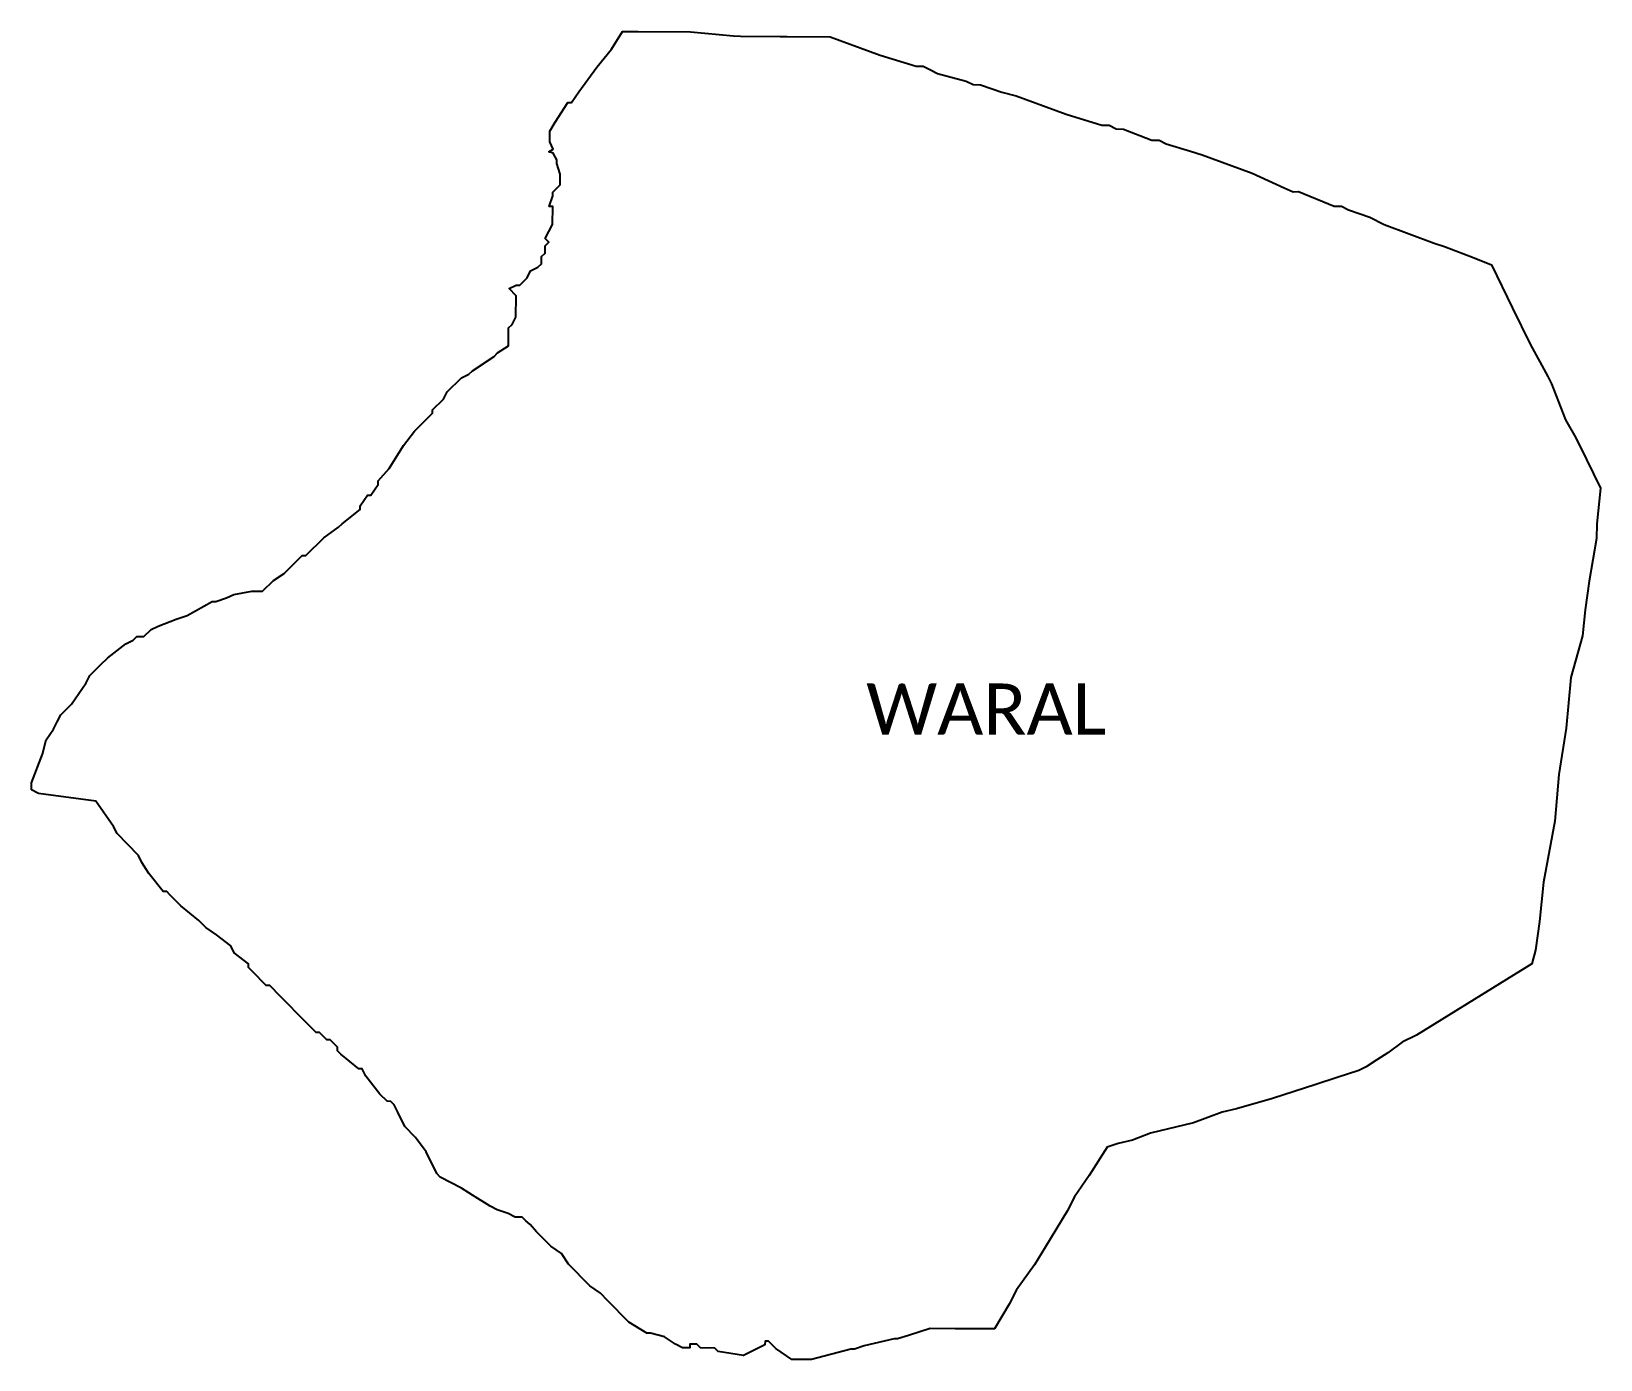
# Model space of a CAD drawing. Header units: metres. Extents: x 284144 to 296257, y 2011839 to 2016346.
# Drawn here: x 291654 to 296257, y 2012449 to 2016346 of the extents above; entities that cross this region are included whole.
import ezdxf

# ---------------------------------------------------------------- set-up
doc = ezdxf.new("R2010")
doc.units = ezdxf.units.M
doc.layers.add('VILLAGE BOUNDRY', color=10, linetype='Continuous')
doc.layers.add('VILLAGE NAME', color=250, linetype='Continuous')
doc.styles.get("Standard").update_dxf_attribs({"font": 'simplex.shx'})

msp = doc.modelspace()

# ---------------------------------------------------------------- texts
at = {"layer": 'VILLAGE NAME', "insert": (294102.9, 2014432.8), "char_height": 150, "attachment_point": 1}
msp.add_mtext_dynamic_manual_height_columns('{\\fCalibri|b0|i0|c0|p34;WARAL}', width=1877.914, gutter_width=1, heights=[0], dxfattribs=at)

# ---------------------------------------------------------------- linework, layer by layer
at = {"layer": 'VILLAGE BOUNDRY'}
msp.add_lwpolyline([(291653.6, 2014120.8), (291653.7, 2014141.8), (291686, 2014225.7), (291696.9, 2014267.7), (291718.2, 2014299), (291728.9, 2014320), (291739.6, 2014340.9), (291771.5, 2014372.2), (291814.1, 2014434.9), (291824.8, 2014455.8), (291856.6, 2014487.1), (291877.8, 2014508), (291930.8, 2014549.6), (291951.9, 2014559.9), (291962.5, 2014570.4), (291983.5, 2014570.2), (292004.8, 2014591), (292025.9, 2014601.3), (292078.6, 2014621.9), (292110.3, 2014632.1), (292184.3, 2014673.5), (292194.8, 2014673.5), (292226.4, 2014683.7), (292247.5, 2014694), (292300.2, 2014704.1), (292331.8, 2014703.8), (292363.6, 2014735.1), (292395.3, 2014755.8), (292416.6, 2014776.7), (292448.4, 2014807.9), (292458.9, 2014807.9), (292511.9, 2014860), (292554.3, 2014891.2), (292564.9, 2014901.6), (292617.8, 2014943.2), (292617.9, 2014953.7), (292639.3, 2014985), (292649.8, 2014985), (292671.1, 2015016.3), (292671.2, 2015026.9), (292703, 2015063.4), (292745.7, 2015131.3), (292777.6, 2015173.1), (292798.8, 2015194), (292830.7, 2015225.3), (292830.8, 2015235.8), (292862.6, 2015267), (292873.3, 2015288), (292915.7, 2015329.7), (292936.9, 2015340), (292936.9, 2015340), (292947.4, 2015350.4), (293010.9, 2015392), (293021.5, 2015402.4), (293053.3, 2015423.1), (293053.7, 2015475.7), (293064.3, 2015486.1), (293075.1, 2015507.1), (293075.6, 2015570.2), (293054.8, 2015591.4), (293075.9, 2015601.7), (293086.4, 2015601.6), (293107.6, 2015622.5), (293118.3, 2015643.4), (293139.4, 2015653.7), (293150, 2015664.2), (293150.2, 2015685.2), (293160.9, 2015695.6), (293161, 2015716.7), (293171.6, 2015727.1), (293161.2, 2015737.7), (293182.6, 2015779.6), (293183.1, 2015832.1), (293172.6, 2015832.2), (293183.3, 2015863.7), (293183.4, 2015874.2), (293204.7, 2015895.1), (293204.9, 2015926.6), (293194.7, 2015958.2), (293194.8, 2015968.8), (293184.5, 2015988.5), (293172.1, 2015992.6), (293184.5, 2016000.4), (293174.2, 2016021.5), (293174.5, 2016053.1), (293190.5, 2016079.2), (293227.8, 2016136.8), (293238.3, 2016136.7), (293259.7, 2016168), (293312.9, 2016241.2), (293355.4, 2016293.4), (293387.4, 2016345.7), (293433.7, 2016345.3), (293587.2, 2016343.9), (293713.3, 2016332.3), (293734.4, 2016332.1), (293850, 2016331.1), (293871.1, 2016330.9), (293997.3, 2016329.8), (294144, 2016275.9), (294248.9, 2016243.4), (294270, 2016243.3), (294290.9, 2016232.5), (294311.8, 2016221.9), (294395.8, 2016200.1), (294416.7, 2016189.4), (294437.8, 2016189.2), (294500.7, 2016167.6), (294542.6, 2016156.7), (294689.4, 2016102.8), (294794.3, 2016070.4), (294815.3, 2016070.2), (294836.3, 2016059.5), (294857.3, 2016059.3), (294941.1, 2016027), (294962.2, 2016026.8), (294983.1, 2016016.1), (295054.2, 2015994.5), (295088, 2015983.6), (295234.8, 2015929.8), (295329, 2015886.9), (295355.2, 2015875.4), (295371, 2015876), (295475.8, 2015833), (295496.8, 2015832.8), (295517.7, 2015822.1), (295580.7, 2015800.5), (295622.6, 2015779.1), (295769.3, 2015724.4), (295799.1, 2015714.3), (295886.7, 2015681.6), (295937, 2015660.6), (295999, 2015533.9), (296050.7, 2015428.3), (296102.4, 2015333.1), (296112.7, 2015312), (296153.9, 2015206.5), (296185, 2015153.6), (296216, 2015090.3), (296257.3, 2015005.8), (296245.8, 2014900.7), (296245.5, 2014858.6), (296223.3, 2014732.6), (296212.1, 2014648.6), (296204.1, 2014572.7), (296170.2, 2014450.2), (296156.4, 2014302), (296134.2, 2014165.5), (296122.5, 2014028.9), (296089.3, 2013850.4), (296077.8, 2013734.8), (296066.5, 2013650.8), (296055.5, 2013610.2), (295717.3, 2013401.4), (295675.1, 2013380.7), (295632.7, 2013349.6), (295601, 2013328.8), (295569.2, 2013308), (295548.1, 2013297.7), (295484.8, 2013277.2), (295421.5, 2013256.8), (295295, 2013215.8), (295189.5, 2013185.2), (295147.4, 2013175.1), (295063, 2013144.3), (294936.5, 2013113.8), (294883.7, 2013093.2), (294841.6, 2013083.1), (294809.9, 2013072.9), (294756.6, 2012989.2), (294714, 2012926.5), (294692.6, 2012884.6), (294628.5, 2012780), (294596.5, 2012727.7), (294543.3, 2012654.5), (294521.9, 2012612.6), (294479.2, 2012539.4), (294363.5, 2012539.4), (294289.9, 2012541.1), (294226.6, 2012520.6), (294195, 2012510.3), (294184.5, 2012510.4), (294096.9, 2012490.1), (294068.5, 2012479.9), (294058, 2012480), (293942.1, 2012449.5), (293884.1, 2012449.5), (293837.2, 2012482), (293816.3, 2012503.2), (293805.8, 2012503.3), (293805.7, 2012492.7), (293742.3, 2012461.7), (293668.8, 2012472.9), (293658.4, 2012483.5), (293616.3, 2012483.9), (293605.9, 2012494.5), (293584.9, 2012494.7), (293584.8, 2012484.2), (293563.8, 2012484.4), (293542.8, 2012495.1), (293511.4, 2012516.4), (293469.5, 2012527.3), (293459, 2012527.4), (293406.6, 2012559.4), (293344.1, 2012623), (293323.3, 2012644.3), (293291.9, 2012665.5), (293229.4, 2012729.2), (293208.6, 2012760.9), (293177.2, 2012782.2), (293156.4, 2012803.5), (293135.6, 2012824.7), (293117.1, 2012845.9), (293104.3, 2012856.5), (293093.8, 2012867.1), (293072.8, 2012867.3), (293051.9, 2012878), (293020.4, 2012888.8), (292999.5, 2012899.5), (292947.2, 2012931.5), (292915.8, 2012952.8), (292853, 2012984.9), (292842.6, 2012995.5), (292811.6, 2013058.9), (292780.4, 2013101.2), (292749.1, 2013133.1), (292728.5, 2013175.3), (292718.1, 2013196.5), (292707.7, 2013207.1), (292697.2, 2013207.2), (292676.3, 2013228.4), (292634.7, 2013281.3), (292624.4, 2013302.4), (292613.9, 2013302.5), (292561.7, 2013345.1), (292551.3, 2013355.7), (292551.4, 2013366.2), (292530.5, 2013387.4), (292520, 2013387.5), (292499.1, 2013408.7), (292488.6, 2013408.8), (292457.4, 2013440.6), (292384.4, 2013514.9), (292353.1, 2013546.7), (292342.6, 2013546.8), (292300.9, 2013589.3), (292290.5, 2013599.9), (292290.6, 2013610.4), (292248.8, 2013642.3), (292238.5, 2013663.4), (292196.7, 2013695.4), (292165.3, 2013716.7), (292144.5, 2013737.9), (292092.3, 2013780.4), (292071.4, 2013801.6), (292061, 2013812.2), (292050.6, 2013822.8), (292040, 2013822.9), (291998.5, 2013875.9), (291977.7, 2013907.6), (291967.4, 2013928.7), (291904.8, 2013992.4), (291894.5, 2014013.5), (291842.6, 2014087.6), (291674.5, 2014110.1)], close=True, dxfattribs=at)

msp.set_redraw_order([(e.dxf.handle, doc.entitydb.next_handle()) for e in msp.query("TEXT MTEXT ATTDEF DIMENSION ARC_DIMENSION")])  # texts and dimensions are drawn at this point

doc.saveas('drawing.dxf')
